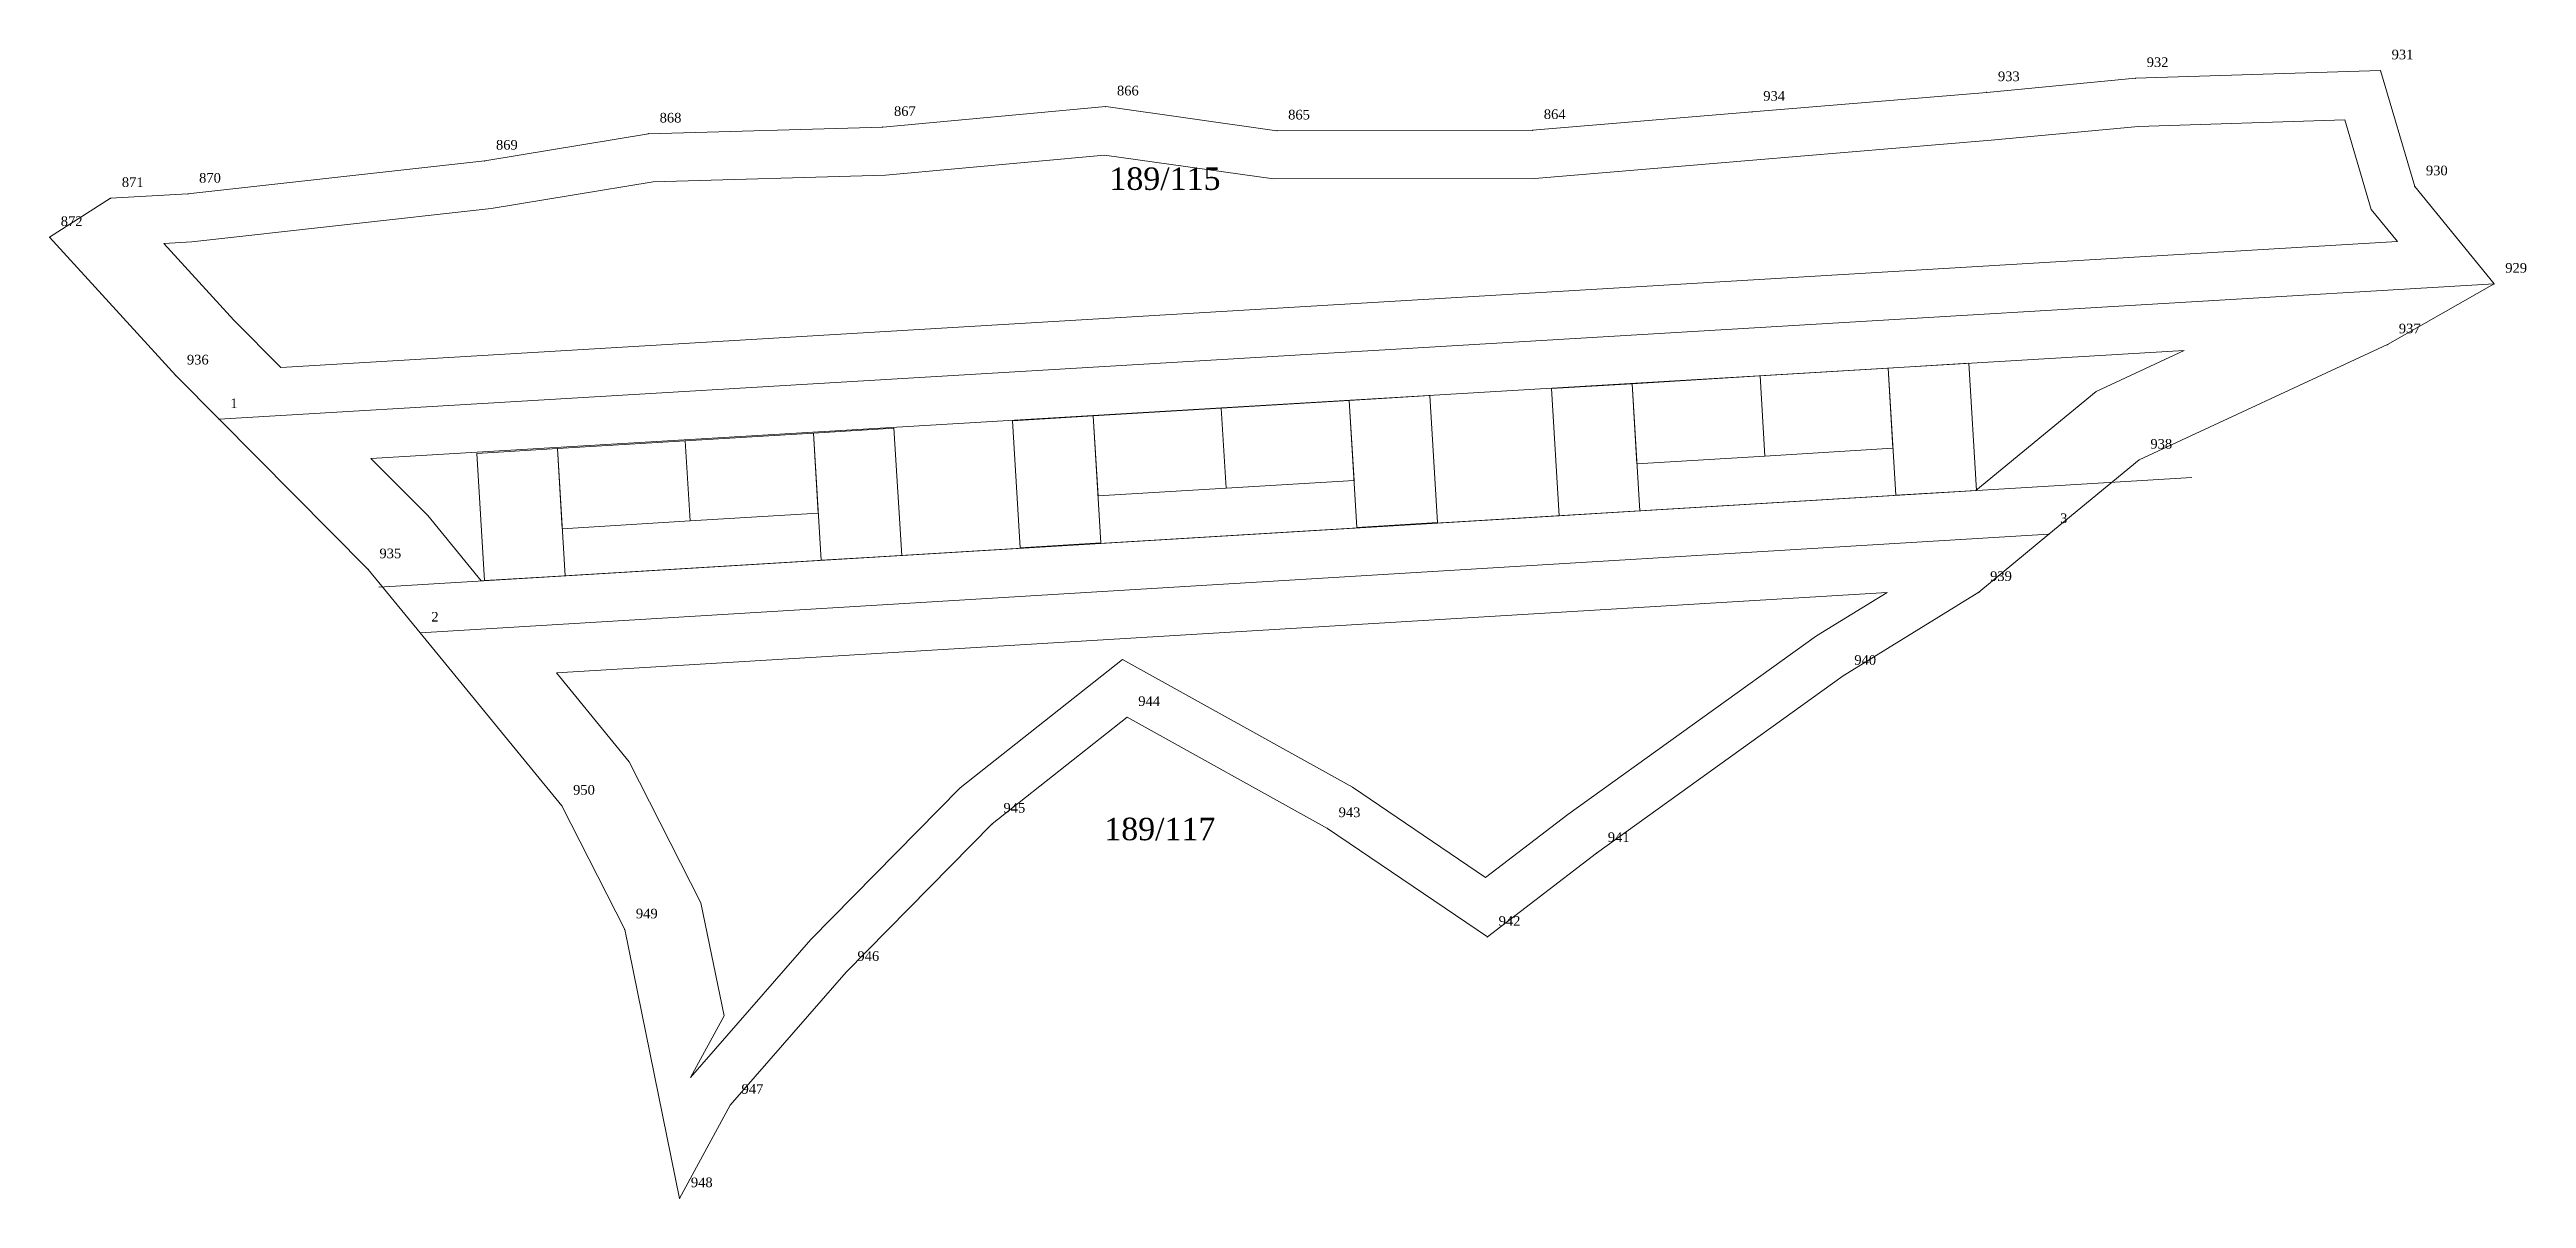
# Model space of a CAD drawing. Header units: metres. Extents: x 566327 to 566551, y 4178520 to 4178592.
# Drawn here: x 566396.6 to 566551.1, y 4178520.4 to 4178592 of the extents above; entities that cross this region are included whole.
import ezdxf

# ---------------------------------------------------------------- set-up
doc = ezdxf.new("R2010")
doc.units = ezdxf.units.M
doc.layers.get('0').update_dxf_attribs({"lineweight": 0})
for name, color, linetype, lineweight in [('ADA_SINIR', 5, 'Continuous', 0), ('BINA_116', 1, 'Continuous', 0), ('CEKME_MESAFESI', 2, 'Continuous', 0), ('GUNEY_CEKME_116', 4, 'Continuous', 0), ('NOKTA', 7, 'Continuous', 0), ('NOKTA_NO', 8, 'Continuous', 0), ('PARSEL_BOLME', 1, 'Continuous', 0), ('PARSEL_NO', 6, 'Continuous', 0), ('PARSEL_SINIR', 3, 'Continuous', 0)]:
    doc.layers.add(name, color=color, linetype=linetype, lineweight=lineweight)
doc.styles.get("Standard").update_dxf_attribs({"font": 'times.ttf'})

msp = doc.modelspace()

# ---------------------------------------------------------------- texts
at = {"layer": 'NOKTA_NO'}
for s, p in [('932', (566527.41, 4178590.94)), ('931', (566542.69, 4178591.42)), ('866', (566463.17, 4178589.17)), ('933', (566518.13, 4178590.06)), ('868', (566434.64, 4178587.48)), ('867', (566449.26, 4178587.89)), ('865', (566473.85, 4178587.67)), ('864', (566489.8, 4178587.7)), ('934', (566503.49, 4178588.84)), ('869', (566424.43, 4178585.79)), ('871', (566401.09, 4178583.46)), ('870', (566405.91, 4178583.73)), ('930', (566544.83, 4178584.19)), ('872', (566397.28, 4178581.03)), ('929', (566549.78, 4178578.12)), ('937', (566543.14, 4178574.34)), ('936', (566405.15, 4178572.4)), ('1', (566407.86, 4178569.68)), ('938', (566527.64, 4178567.15)), ('3', (566522.01, 4178562.51)), ('935', (566417.16, 4178560.32)), ('939', (566517.64, 4178558.9)), ('2', (566420.4, 4178556.37)), ('940', (566509.17, 4178553.68)), ('944', (566464.5, 4178551.11)), ('950', (566429.24, 4178545.58)), ('945', (566456.09, 4178544.46)), ('943', (566477, 4178544.18)), ('941', (566493.79, 4178542.63)), ('949', (566433.16, 4178537.87)), ('942', (566486.98, 4178537.41)), ('946', (566446.98, 4178535.22)), ('947', (566439.75, 4178526.93)), ('948', (566436.59, 4178521.11))]:
    msp.add_text(s, height=0.6, dxfattribs=at).set_placement(p)
at = {"layer": 'PARSEL_NO'}
for s, p in [('189/115', (566462.7, 4178583.28)), ('189/117', (566462.38, 4178542.74))]:
    msp.add_text(s, height=1.4, dxfattribs=at).set_placement(p)

# ---------------------------------------------------------------- linework, layer by layer
msp.add_polyline3d([(566449.74, 4178560.49, 0), (566490.76, 4178562.97, 0)])
at = {"layer": 'ADA_SINIR'}
msp.add_polyline3d([(566396.58, 4178580.33, 0), (566400.39, 4178582.76, 0), (566405.21, 4178583.03, 0), (566423.73, 4178585.09, 0), (566433.94, 4178586.78, 0), (566448.56, 4178587.19, 0), (566462.47, 4178588.47, 0), (566473.15, 4178586.97, 0), (566489.1, 4178587, 0), (566502.79, 4178588.14, 0), (566517.43, 4178589.36, 0), (566526.71, 4178590.24, 0), (566541.99, 4178590.72, 0), (566544.13, 4178583.49, 0), (566549.08, 4178577.42, 0), (566542.44, 4178573.64, 0), (566526.94, 4178566.45, 0), (566521.31, 4178561.81, 0), (566516.94, 4178558.2, 0), (566508.47, 4178552.98, 0), (566493.09, 4178541.93, 0), (566486.28, 4178536.71, 0), (566476.3, 4178543.48, 0), (566463.8, 4178550.41, 0), (566455.39, 4178543.76, 0), (566446.28, 4178534.52, 0), (566439.05, 4178526.23, 0), (566435.89, 4178520.41, 0), (566432.46, 4178537.17, 0), (566428.54, 4178544.88, 0), (566419.7, 4178555.67, 0), (566416.46, 4178559.62, 0), (566407.16, 4178568.98, 0), (566404.45, 4178571.7, 0), (566396.58, 4178580.33, 0)], close=True, dxfattribs=at)
at = {"layer": 'BINA_116'}
for points in [[(566490.76, 4178562.97, 0), (566495.79, 4178563.27, 0), (566495.31, 4178571.2, 0), (566490.28, 4178570.89, 0), (566490.76, 4178562.97, 0)], [(566495.61, 4178566.21, 0), (566503.59, 4178566.69, 0), (566503.29, 4178571.68, 0), (566495.31, 4178571.2, 0), (566495.61, 4178566.21, 0)], [(566503.59, 4178566.69, 0), (566511.58, 4178567.17, 0), (566511.28, 4178572.16, 0), (566503.29, 4178571.68, 0), (566503.59, 4178566.69, 0)], [(566511.76, 4178564.24, 0), (566516.79, 4178564.54, 0), (566516.31, 4178572.47, 0), (566511.28, 4178572.16, 0), (566511.76, 4178564.24, 0)], [(566461.99, 4178564.21, 0), (566469.98, 4178564.69, 0), (566469.67, 4178569.68, 0), (566461.69, 4178569.2, 0), (566461.99, 4178564.21, 0)], [(566469.98, 4178564.69, 0), (566477.96, 4178565.17, 0), (566477.66, 4178570.16, 0), (566469.67, 4178569.68, 0), (566469.98, 4178564.69, 0)], [(566478.14, 4178562.24, 0), (566483.17, 4178562.54, 0), (566482.69, 4178570.47, 0), (566477.66, 4178570.16, 0), (566478.14, 4178562.24, 0)], [(566436.54, 4178562.64, 0), (566444.53, 4178563.12, 0), (566444.23, 4178568.11, 0), (566436.24, 4178567.63, 0), (566436.54, 4178562.64, 0)], [(566444.71, 4178560.19, 0), (566449.74, 4178560.49, 0), (566449.26, 4178568.42, 0), (566444.23, 4178568.11, 0), (566444.71, 4178560.19, 0)], [(566457.14, 4178560.97, 0), (566462.17, 4178561.27, 0), (566461.69, 4178569.2, 0), (566456.66, 4178568.89, 0), (566457.14, 4178560.97, 0)], [(566423.71, 4178558.92, 0), (566428.74, 4178559.22, 0), (566428.26, 4178567.15, 0), (566423.23, 4178566.84, 0), (566423.71, 4178558.92, 0)], [(566428.56, 4178562.16, 0), (566436.54, 4178562.64, 0), (566436.24, 4178567.63, 0), (566428.26, 4178567.15, 0), (566428.56, 4178562.16, 0)]]:
    msp.add_polyline3d(points, close=True, dxfattribs=at)
at = {"layer": 'CEKME_MESAFESI'}
for points in [[(566405.46, 4178580.04, 0), (566424.14, 4178582.12, 0), (566434.23, 4178583.79, 0), (566448.74, 4178584.19, 0), (566462.4, 4178585.45, 0), (566472.94, 4178583.97, 0), (566489.23, 4178584, 0), (566502.83, 4178585.13, 0), (566517.7, 4178586.37, 0), (566526.9, 4178587.24, 0), (566539.77, 4178587.65, 0), (566541.42, 4178582.06, 0), (566543.05, 4178580.07, 0), (566411, 4178572.21, 0), (566408.07, 4178575.15, 0), (566403.7, 4178579.94, 0), (566405.46, 4178580.04, 0)], [(566423.51, 4178558.91, 0), (566420.17, 4178562.98, 0), (566416.63, 4178566.54, 0), (566529.75, 4178573.27, 0), (566524.25, 4178570.72, 0), (566516.76, 4178564.54, 0), (566423.51, 4178558.91, 0)], [(566486.17, 4178540.41, 0), (566477.87, 4178546.04, 0), (566463.51, 4178554, 0), (566453.38, 4178546, 0), (566444.08, 4178536.56, 0), (566436.57, 4178527.95, 0), (566438.66, 4178531.8, 0), (566437.22, 4178538.83, 0), (566432.75, 4178547.63, 0), (566428.21, 4178553.18, 0), (566511.21, 4178558.19, 0), (566506.81, 4178555.48, 0), (566491.3, 4178544.34, 0), (566486.17, 4178540.41, 0)]]:
    msp.add_polyline3d(points, close=True, dxfattribs=at)
at = {"layer": 'GUNEY_CEKME_116'}
msp.add_line((566417.12, 4178558.52), (566530.23, 4178565.35), dxfattribs=at)
at = {"layer": 'NOKTA'}
for p in [(566526.71, 4178590.24), (566541.99, 4178590.72), (566462.47, 4178588.47), (566502.79, 4178588.14), (566517.43, 4178589.36), (566433.94, 4178586.78), (566448.56, 4178587.19), (566473.15, 4178586.97), (566489.1, 4178587), (566423.73, 4178585.09), (566544.13, 4178583.49), (566400.39, 4178582.76), (566405.21, 4178583.03), (566396.58, 4178580.33), (566549.08, 4178577.42), (566542.44, 4178573.64), (566404.45, 4178571.7), (566407.16, 4178568.98), (566526.94, 4178566.45), (566521.31, 4178561.81), (566416.46, 4178559.62), (566516.94, 4178558.2), (566419.7, 4178555.67), (566508.47, 4178552.98), (566463.8, 4178550.41), (566428.54, 4178544.88), (566455.39, 4178543.76), (566476.3, 4178543.48), (566493.09, 4178541.93), (566432.46, 4178537.17), (566486.28, 4178536.71), (566446.28, 4178534.52), (566439.05, 4178526.23), (566435.89, 4178520.41)]:
    msp.add_point(p, dxfattribs=at)
at = {"layer": 'PARSEL_BOLME'}
for p, q in [((566407.16, 4178568.98), (566549.08, 4178577.42)), ((566419.7, 4178555.67), (566521.31, 4178561.81))]:
    msp.add_line(p, q, dxfattribs=at)
at = {"layer": 'PARSEL_SINIR'}
for points in [[(566396.58, 4178580.33, 0), (566400.39, 4178582.76, 0), (566405.21, 4178583.03, 0), (566423.73, 4178585.09, 0), (566433.94, 4178586.78, 0), (566448.56, 4178587.19, 0), (566462.47, 4178588.47, 0), (566473.15, 4178586.97, 0), (566489.1, 4178587, 0), (566502.79, 4178588.14, 0), (566517.43, 4178589.36, 0), (566526.71, 4178590.24, 0), (566541.99, 4178590.72, 0), (566544.13, 4178583.49, 0), (566549.08, 4178577.42, 0), (566407.16, 4178568.98, 0), (566404.45, 4178571.7, 0), (566396.58, 4178580.33, 0)], [(566407.16, 4178568.98, 0), (566549.08, 4178577.42, 0), (566542.44, 4178573.64, 0), (566526.94, 4178566.45, 0), (566521.31, 4178561.81, 0), (566419.7, 4178555.67, 0), (566416.46, 4178559.62, 0), (566407.16, 4178568.98, 0)], [(566419.7, 4178555.67, 0), (566521.31, 4178561.81, 0), (566516.94, 4178558.2, 0), (566508.47, 4178552.98, 0), (566493.09, 4178541.93, 0), (566486.28, 4178536.71, 0), (566476.3, 4178543.48, 0), (566463.8, 4178550.41, 0), (566455.39, 4178543.76, 0), (566446.28, 4178534.52, 0), (566439.05, 4178526.23, 0), (566435.89, 4178520.41, 0), (566432.46, 4178537.17, 0), (566428.54, 4178544.88, 0), (566419.7, 4178555.67, 0)]]:
    msp.add_polyline3d(points, close=True, dxfattribs=at)

msp.set_redraw_order([(e.dxf.handle, doc.entitydb.next_handle()) for e in msp.query("TEXT MTEXT ATTDEF DIMENSION ARC_DIMENSION")])  # texts and dimensions are drawn at this point

doc.saveas('drawing.dxf')
